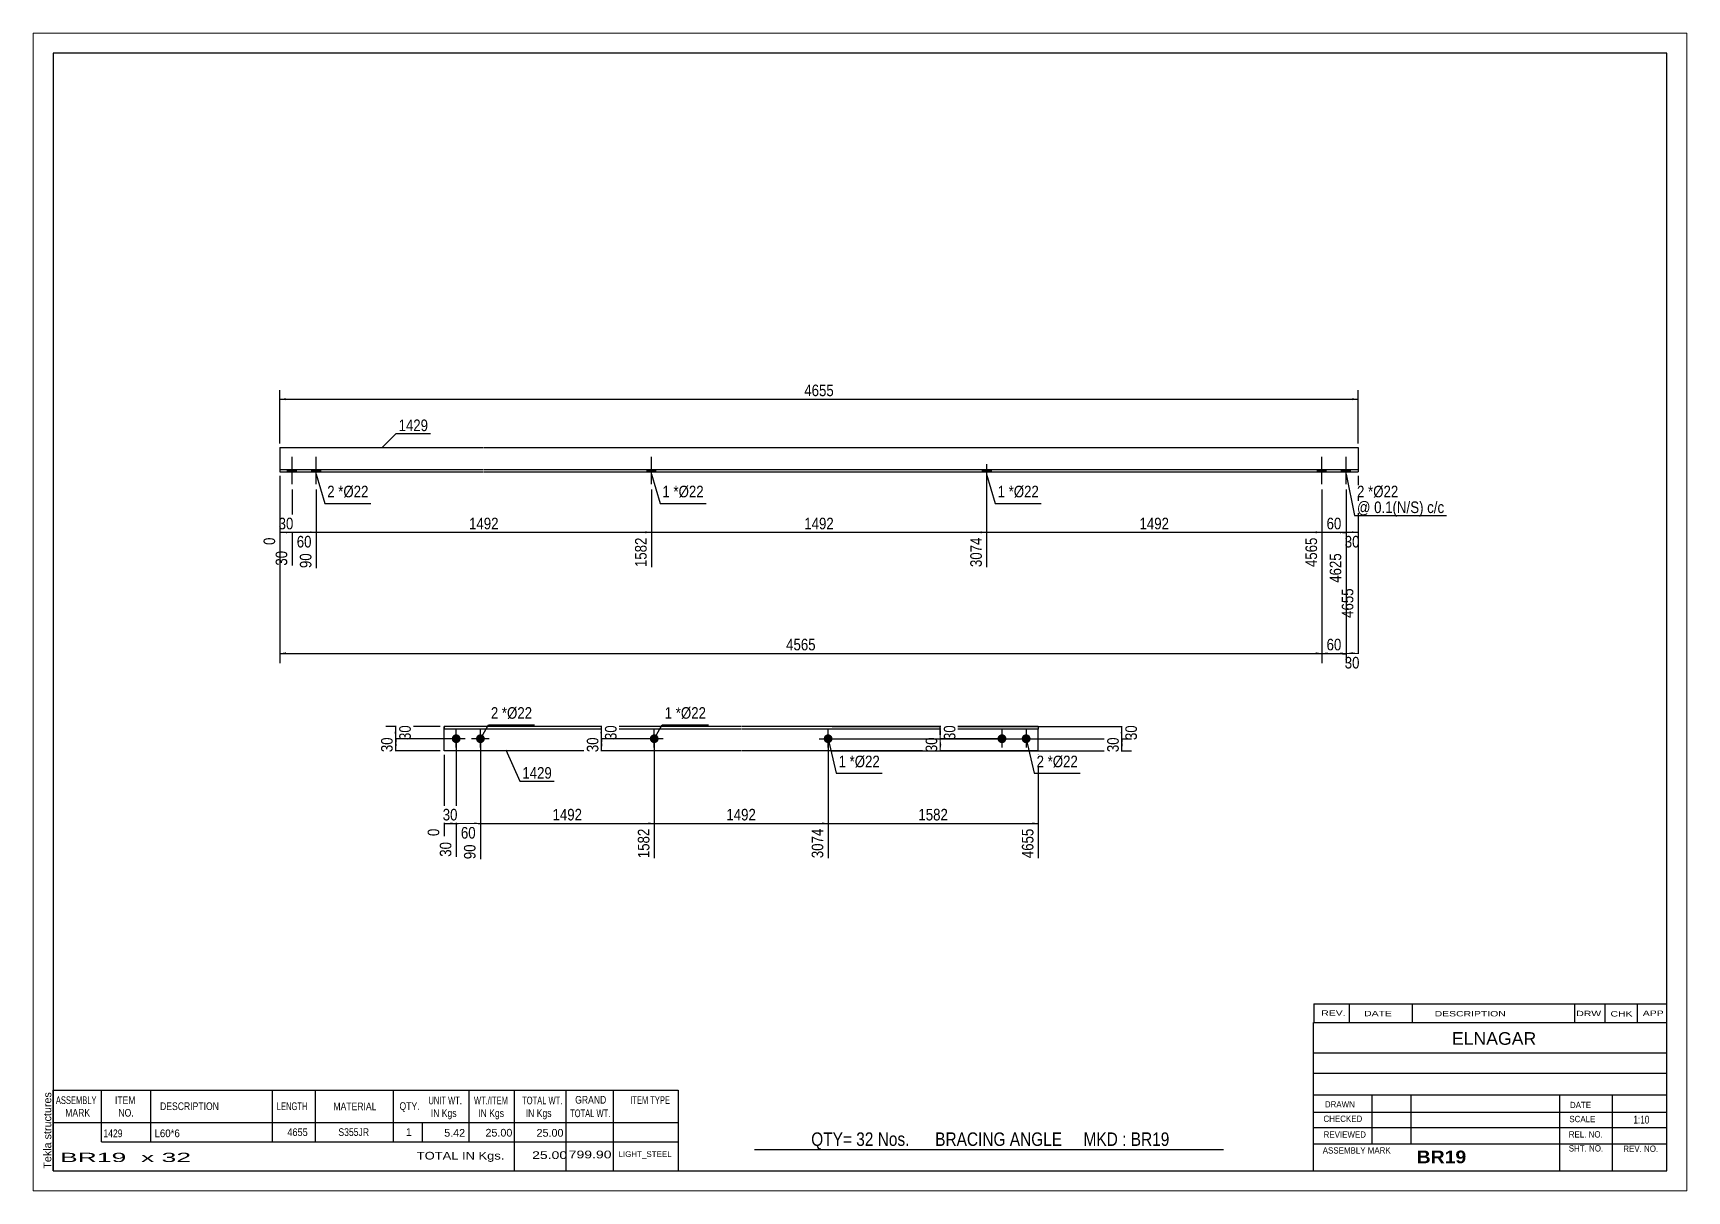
# Paper-space layout 'Layout1' of a CAD drawing. Header units: millimetres. Extents: x 0 to 410, y 0 to 287.
# The model-space entities are those that its viewports show. They can reach past a viewport. Long polylines and large blocks are cut down to what shows.
import ezdxf

# ---------------------------------------------------------------- set-up
doc = ezdxf.new("R2010")
doc.units = ezdxf.units.MM
doc.linetypes.add('DXK_LINE_DOT1', pattern=[1.8814, 0.9407, -0.9407])
doc.layers.add('Viewport layer', color=7, linetype='Continuous', plot=False)
doc.styles.add('Arial', font='ARIAL.TTF', dxfattribs={"height": 0.2})
doc.styles.add('Arial Bold', font='ARIALBD.TTF', dxfattribs={"height": 0.2})
doc.styles.add('Arial Narrow', font='ARIALN.TTF', dxfattribs={"height": 0.2})

# ---------------------------------------------------------------- blocks, each defined once
blk = doc.blocks.new('Unknown-627386219-1555')
at = {"color": 5, "linetype": 'Continuous'}
for p, q in [((405, 282), (5, 282)), ((5, 282), (5, 5)), ((405, 5), (405, 282)), ((5, 5), (405, 5))]:
    blk.add_line(p, q, dxfattribs=at)
at = {"color": 174, "linetype": 'Continuous', "style": 'Arial'}
blk.add_text('Tekla structures', height=1.9102, rotation=90, dxfattribs=at).set_placement((4.5, 5.5))
blk = doc.blocks.new('Bolt-627386219-1279 - 1228')
at = {"linetype": 'Continuous'}
for points in [[(320.6, 178.85), (318.4, 178.85), (318.4, 178.25), (320.6, 178.25)], [(326.6, 178.85), (324.4, 178.85), (324.4, 178.25), (326.6, 178.25)]]:
    blk.add_hatch(color=3, dxfattribs=at).paths.add_polyline_path(points)
at = {"color": 3, "linetype": 'Continuous'}
for p, q in [((319.5, 175.15), (319.5, 181.95)), ((325.5, 175.15), (325.5, 181.95)), ((318.4, 178.25), (318.4, 178.85)), ((320.6, 178.25), (320.6, 178.85)), ((324.4, 178.25), (324.4, 178.85)), ((326.6, 178.25), (326.6, 178.85))]:
    blk.add_line(p, q, dxfattribs=at)
blk = doc.blocks.new('Part-627386219-1275 - 1228')
at = {"color": 2, "linetype": 'Continuous'}
for p, q in [((61.2, 184.25), (111.7, 184.25)), ((61.2, 184.25), (61.2, 178.85)), ((111.8, 184.25), (194.8, 184.25)), ((194.9, 184.25), (277.9, 184.25)), ((278, 184.25), (328.5, 184.25)), ((328.5, 184.25), (328.5, 178.85)), ((61.2, 178.85), (61.2, 178.25)), ((61.2, 178.85), (111.7, 178.85)), ((61.2, 178.25), (111.7, 178.25)), ((111.8, 178.85), (194.8, 178.85)), ((111.8, 178.25), (194.8, 178.25)), ((194.9, 178.85), (277.9, 178.85)), ((194.9, 178.25), (277.9, 178.25)), ((278, 178.85), (328.5, 178.85)), ((278, 178.25), (328.5, 178.25)), ((328.5, 178.85), (328.5, 178.25))]:
    blk.add_line(p, q, dxfattribs=at)
blk = doc.blocks.new('Bolt-627386219-1276 - 1228')
at = {"linetype": 'Continuous'}
for points in [[(63.1, 178.25), (65.3, 178.25), (65.3, 178.85), (63.1, 178.85)], [(69.1, 178.25), (71.3, 178.25), (71.3, 178.85), (69.1, 178.85)]]:
    blk.add_hatch(color=3, dxfattribs=at).paths.add_polyline_path(points)
at = {"color": 3, "linetype": 'Continuous'}
for p, q in [((64.2, 175.15), (64.2, 181.95)), ((70.2, 175.15), (70.2, 181.95)), ((63.1, 178.25), (63.1, 178.85)), ((65.3, 178.25), (65.3, 178.85)), ((69.1, 178.25), (69.1, 178.85)), ((71.3, 178.25), (71.3, 178.85))]:
    blk.add_line(p, q, dxfattribs=at)
blk = doc.blocks.new('Bolt-627386219-1277 - 1228')
at = {"linetype": 'Continuous'}
blk.add_hatch(color=3, dxfattribs=at).paths.add_polyline_path([(152.2, 178.25), (154.4, 178.25), (154.4, 178.85), (152.2, 178.85)])
at = {"color": 3, "linetype": 'Continuous'}
for p, q in [((153.3, 175.15), (153.3, 181.95)), ((152.2, 178.25), (152.2, 178.85)), ((154.4, 178.25), (154.4, 178.85))]:
    blk.add_line(p, q, dxfattribs=at)
blk = doc.blocks.new('Bolt-627386219-1278 - 1228')
at = {"linetype": 'Continuous'}
blk.add_hatch(color=3, dxfattribs=at).paths.add_polyline_path([(237.5, 178.85), (235.3, 178.85), (235.3, 178.25), (237.5, 178.25)])
at = {"color": 3, "linetype": 'Continuous'}
for p, q in [((235.3, 178.85), (235.3, 178.25)), ((236.4, 180.15), (236.4, 173.35)), ((237.5, 178.85), (237.5, 178.25))]:
    blk.add_line(p, q, dxfattribs=at)
blk = doc.blocks.new('Part-627386219-1579 - 1578')
at = {"color": 2, "linetype": 'Continuous'}
for p, q in [((101.89, 115.09), (101.89, 114.49)), ((132.39, 115.09), (101.89, 115.09)), ((175.49, 115.09), (132.49, 115.09)), ((218.59, 115.09), (175.59, 115.09)), ((249.19, 115.09), (218.69, 115.09)), ((249.19, 115.09), (249.19, 114.49)), ((132.39, 114.49), (101.89, 114.49)), ((101.89, 109.09), (101.89, 114.49)), ((175.49, 114.49), (132.49, 114.49)), ((218.59, 114.49), (175.59, 114.49)), ((249.19, 114.49), (218.69, 114.49)), ((249.19, 109.09), (249.19, 114.49)), ((132.39, 109.09), (101.89, 109.09)), ((175.49, 109.09), (132.49, 109.09)), ((218.59, 109.09), (175.59, 109.09)), ((249.19, 109.09), (218.69, 109.09))]:
    blk.add_line(p, q, dxfattribs=at)
at = {"color": 7, "linetype": 'DXK_LINE_DOT1'}
blk.add_line((101.89, 114.49), (101.89, 115.09), dxfattribs=at)
blk = doc.blocks.new('Bolt-627386219-1580 - 1578')
at = {"linetype": 'Continuous'}
for points in [[(104.89, 110.99, -1), (104.89, 113.19, -1)], [(110.89, 110.99, -1), (110.89, 113.19, -1)]]:
    blk.add_hatch(color=3, dxfattribs=at).paths.add_polyline_path(points)
at = {"color": 3, "linetype": 'Continuous'}
for p, q in [((107.09, 112.09), (102.69, 112.09)), ((104.89, 109.89), (104.89, 114.29)), ((113.09, 112.09), (108.69, 112.09)), ((110.89, 109.89), (110.89, 114.29))]:
    blk.add_line(p, q, dxfattribs=at)
blk = doc.blocks.new('Bolt-627386219-1581 - 1578')
at = {"linetype": 'Continuous'}
blk.add_hatch(color=3, dxfattribs=at).paths.add_polyline_path([(153.99, 110.99, -1), (153.99, 113.19, -1)])
at = {"color": 3, "linetype": 'Continuous'}
for p, q in [((156.19, 112.09), (151.79, 112.09)), ((153.99, 109.89), (153.99, 114.29))]:
    blk.add_line(p, q, dxfattribs=at)
blk = doc.blocks.new('Bolt-627386219-1582 - 1578')
at = {"linetype": 'Continuous'}
blk.add_hatch(color=3, dxfattribs=at).paths.add_polyline_path([(197.09, 113.19, -1), (197.09, 110.99, -1)])
at = {"color": 3, "linetype": 'Continuous'}
for p, q in [((194.89, 112.09), (199.29, 112.09)), ((197.09, 109.89), (197.09, 114.29))]:
    blk.add_line(p, q, dxfattribs=at)
blk = doc.blocks.new('Bolt-627386219-1583 - 1578')
at = {"linetype": 'Continuous'}
for points in [[(240.19, 113.19), (240.42, 113.16), (240.64, 113.09), (240.84, 112.98), (241.01, 112.82), (241.14, 112.64), (241.24, 112.43), (241.28, 112.2), (241.28, 111.97), (241.24, 111.75), (241.14, 111.54), (241.01, 111.35), (240.84, 111.2), (240.64, 111.08), (240.42, 111.01), (240.19, 110.99), (239.96, 111.01), (239.74, 111.08), (239.54, 111.2), (239.37, 111.35), (239.24, 111.54), (239.14, 111.75), (239.1, 111.97), (239.1, 112.2), (239.14, 112.43), (239.24, 112.64), (239.37, 112.82), (239.54, 112.98), (239.74, 113.09), (239.96, 113.16)], [(246.19, 113.19), (246.42, 113.16), (246.64, 113.09), (246.84, 112.98), (247.01, 112.82), (247.14, 112.64), (247.24, 112.43), (247.28, 112.2), (247.28, 111.97), (247.24, 111.75), (247.14, 111.54), (247.01, 111.35), (246.84, 111.2), (246.64, 111.08), (246.42, 111.01), (246.19, 110.99), (245.96, 111.01), (245.74, 111.08), (245.54, 111.2), (245.37, 111.35), (245.24, 111.54), (245.14, 111.75), (245.1, 111.97), (245.1, 112.2), (245.14, 112.43), (245.24, 112.64), (245.37, 112.82), (245.54, 112.98), (245.74, 113.09), (245.96, 113.16)]]:
    blk.add_hatch(color=3, dxfattribs=at).paths.add_polyline_path(points)
at = {"color": 3, "linetype": 'Continuous'}
for p, q in [((237.99, 112.08), (242.39, 112.08)), ((240.19, 114.28), (240.19, 109.88)), ((243.99, 112.08), (248.39, 112.08)), ((246.19, 114.28), (246.19, 109.88))]:
    blk.add_line(p, q, dxfattribs=at)
blk = doc.blocks.new('StraightDimension-627386219-1287 - 1228')
at = {"linetype": 'Continuous'}
blk.add_hatch(color=7, dxfattribs=at).paths.add_polyline_path([(327, 163.5), (328.5, 163.25), (327, 163)])
at = {"color": 7, "linetype": 'Continuous'}
for p, q in [((328.5, 177.25), (328.5, 142.04)), ((325.5, 173.9), (325.5, 150.74)), ((325.5, 163.25), (328.5, 163.25))]:
    blk.add_line(p, q, dxfattribs=at)
at = {"color": 0}
blk.add_wipeout([(329.43, 158.9), (329.43, 163.1), (324.57, 163.1), (324.57, 158.9)], dxfattribs=at)
at = {"color": 0, "linetype": 'Continuous'}
blk.add_wipeout([(327.9, 149.95), (323.7, 149.95), (323.7, 141.44), (327.9, 141.44)], dxfattribs=at)
at = {"color": 3, "style": 'Arial Narrow'}
blk.add_text('30', height=2.863, dxfattribs=at).set_placement((325.17, 159.5))
at = {"color": 3, "linetype": 'Continuous', "style": 'Arial Narrow'}
blk.add_text('4655', height=2.863, rotation=90.0002, dxfattribs=at).set_placement((327.3, 142.04))
blk = doc.blocks.new('StraightDimension-627386219-1288 - 1228')
at = {"linetype": 'Continuous'}
blk.add_hatch(color=7, dxfattribs=at).paths.add_polyline_path([(324, 163.5), (325.5, 163.25), (324, 163)])
at = {"color": 7, "linetype": 'Continuous'}
for p, q in [((319.5, 173.9), (319.5, 154.64)), ((325.5, 173.9), (325.5, 150.74)), ((319.5, 163.25), (325.5, 163.25))]:
    blk.add_line(p, q, dxfattribs=at)
at = {"color": 0}
blk.add_wipeout([(324.93, 163.4), (324.93, 167.6), (320.07, 167.6), (320.07, 163.4)], dxfattribs=at)
at = {"color": 0, "linetype": 'Continuous'}
blk.add_wipeout([(324.9, 158.65), (320.7, 158.65), (320.7, 150.14), (324.9, 150.14)], dxfattribs=at)
at = {"color": 3, "style": 'Arial Narrow'}
blk.add_text('60', height=2.863, dxfattribs=at).set_placement((320.67, 164))
at = {"color": 3, "linetype": 'Continuous', "style": 'Arial Narrow'}
blk.add_text('4625', height=2.863, rotation=90.0002, dxfattribs=at).set_placement((324.3, 150.74))
blk = doc.blocks.new('StraightDimension-627386219-1289 - 1228')
at = {"linetype": 'Continuous'}
blk.add_hatch(color=7, dxfattribs=at).paths.add_polyline_path([(318, 163.5), (319.5, 163.25), (318, 163)])
at = {"color": 7, "linetype": 'Continuous'}
for p, q in [((236.4, 173.9), (236.4, 154.64)), ((319.5, 173.9), (319.5, 154.64)), ((236.4, 163.25), (319.5, 163.25))]:
    blk.add_line(p, q, dxfattribs=at)
at = {"color": 0}
blk.add_wipeout([(282.21, 163.4), (282.21, 167.6), (273.69, 167.6), (273.69, 163.4)], dxfattribs=at)
at = {"color": 0, "linetype": 'Continuous'}
blk.add_wipeout([(318.9, 162.55), (314.7, 162.55), (314.7, 154.04), (318.9, 154.04)], dxfattribs=at)
at = {"color": 3, "style": 'Arial Narrow'}
blk.add_text('1492', height=2.863, dxfattribs=at).set_placement((274.29, 164))
at = {"color": 3, "linetype": 'Continuous', "style": 'Arial Narrow'}
blk.add_text('4565', height=2.863, rotation=90.0002, dxfattribs=at).set_placement((318.3, 154.64))
blk = doc.blocks.new('StraightDimension-627386219-1290 - 1228')
at = {"linetype": 'Continuous'}
blk.add_hatch(color=7, dxfattribs=at).paths.add_polyline_path([(234.9, 163.5), (236.4, 163.25), (234.9, 163)])
at = {"color": 7, "linetype": 'Continuous'}
for p, q in [((153.3, 173.9), (153.3, 154.64)), ((236.4, 173.9), (236.4, 154.64)), ((153.3, 163.25), (236.4, 163.25))]:
    blk.add_line(p, q, dxfattribs=at)
at = {"color": 0}
blk.add_wipeout([(199.11, 163.4), (199.11, 167.6), (190.59, 167.6), (190.59, 163.4)], dxfattribs=at)
at = {"color": 0, "linetype": 'Continuous'}
blk.add_wipeout([(235.8, 162.55), (231.6, 162.55), (231.6, 154.04), (235.8, 154.04)], dxfattribs=at)
at = {"color": 3, "style": 'Arial Narrow'}
blk.add_text('1492', height=2.863, dxfattribs=at).set_placement((191.19, 164))
at = {"color": 3, "linetype": 'Continuous', "style": 'Arial Narrow'}
blk.add_text('3074', height=2.863, rotation=90.0002, dxfattribs=at).set_placement((235.2, 154.64))
blk = doc.blocks.new('StraightDimension-627386219-1291 - 1228')
at = {"linetype": 'Continuous'}
blk.add_hatch(color=7, dxfattribs=at).paths.add_polyline_path([(151.8, 163.5), (153.3, 163.25), (151.8, 163)])
at = {"color": 7, "linetype": 'Continuous'}
for p, q in [((70.2, 173.9), (70.2, 154.39)), ((153.3, 173.9), (153.3, 154.64)), ((70.2, 163.25), (153.3, 163.25))]:
    blk.add_line(p, q, dxfattribs=at)
at = {"color": 0}
blk.add_wipeout([(116.01, 163.4), (116.01, 167.6), (107.49, 167.6), (107.49, 163.4)], dxfattribs=at)
at = {"color": 0, "linetype": 'Continuous'}
blk.add_wipeout([(152.7, 162.55), (148.5, 162.55), (148.5, 154.04), (152.7, 154.04)], dxfattribs=at)
at = {"color": 3, "style": 'Arial Narrow'}
blk.add_text('1492', height=2.863, dxfattribs=at).set_placement((108.09, 164))
at = {"color": 3, "linetype": 'Continuous', "style": 'Arial Narrow'}
blk.add_text('1582', height=2.863, rotation=90.0002, dxfattribs=at).set_placement((152.1, 154.64))
blk = doc.blocks.new('StraightDimension-627386219-1292 - 1228')
at = {"linetype": 'Continuous'}
blk.add_hatch(color=7, dxfattribs=at).paths.add_polyline_path([(68.7, 163.5), (70.2, 163.25), (68.7, 163)])
at = {"color": 7, "linetype": 'Continuous'}
for p, q in [((64.2, 173.9), (64.2, 154.99)), ((70.2, 173.9), (70.2, 154.39)), ((64.2, 163.25), (70.2, 163.25))]:
    blk.add_line(p, q, dxfattribs=at)
at = {"color": 0}
blk.add_wipeout([(69.63, 158.9), (69.63, 163.1), (64.77, 163.1), (64.77, 158.9)], dxfattribs=at)
at = {"color": 0, "linetype": 'Continuous'}
blk.add_wipeout([(69.6, 158.65), (65.4, 158.65), (65.4, 153.79), (69.6, 153.79)], dxfattribs=at)
at = {"color": 3, "style": 'Arial Narrow'}
blk.add_text('60', height=2.863, dxfattribs=at).set_placement((65.37, 159.5))
at = {"color": 3, "linetype": 'Continuous', "style": 'Arial Narrow'}
blk.add_text('90', height=2.863, rotation=90.0002, dxfattribs=at).set_placement((69, 154.39))
blk = doc.blocks.new('StraightDimension-627386219-1293 - 1228')
at = {"linetype": 'Continuous'}
blk.add_hatch(color=7, dxfattribs=at).paths.add_polyline_path([(62.7, 163.5), (64.2, 163.25), (62.7, 163)])
at = {"color": 7, "linetype": 'Continuous'}
for p, q in [((61.2, 177.25), (61.2, 160.12)), ((64.2, 173.9), (64.2, 154.99)), ((61.2, 163.25), (64.2, 163.25))]:
    blk.add_line(p, q, dxfattribs=at)
at = {"color": 0}
blk.add_wipeout([(65.13, 163.4), (65.13, 167.6), (60.27, 167.6), (60.27, 163.4)], dxfattribs=at)
at = {"color": 0, "linetype": 'Continuous'}
blk.add_wipeout([(63.6, 159.25), (59.4, 159.25), (59.4, 154.39), (63.6, 154.39)], dxfattribs=at)
blk.add_wipeout([(60.6, 162.55), (56.4, 162.55), (56.4, 159.52), (60.6, 159.52)], dxfattribs=at)
at = {"color": 3, "style": 'Arial Narrow'}
blk.add_text('30', height=2.863, dxfattribs=at).set_placement((60.87, 164))
at = {"color": 3, "linetype": 'Continuous', "style": 'Arial Narrow'}
for s, height, p in [('0', 2.86, (60, 160.12)), ('30', 2.863, (63, 154.99))]:
    blk.add_text(s, height=height, rotation=90.0002, dxfattribs=at).set_placement(p)
blk = doc.blocks.new('StraightDimension-627386219-1316 - 1228')
at = {"linetype": 'Continuous'}
for points in [[(327, 133), (325.5, 133.25), (327, 133.5)], [(327, 133.5), (328.5, 133.25), (327, 133)]]:
    blk.add_hatch(color=7, dxfattribs=at).paths.add_polyline_path(points)
at = {"color": 7, "linetype": 'Continuous'}
for p, q in [((328.5, 177.25), (328.5, 131)), ((325.5, 173.9), (325.5, 131)), ((325.5, 133.25), (328.5, 133.25))]:
    blk.add_line(p, q, dxfattribs=at)
at = {"color": 0}
blk.add_wipeout([(329.43, 128.9), (329.43, 133.1), (324.57, 133.1), (324.57, 128.9)], dxfattribs=at)
at = {"color": 3, "style": 'Arial Narrow'}
blk.add_text('30', height=2.863, dxfattribs=at).set_placement((325.17, 129.5))
blk = doc.blocks.new('StraightDimension-627386219-1317 - 1228')
at = {"linetype": 'Continuous'}
for points in [[(321, 133), (319.5, 133.25), (321, 133.5)], [(324, 133.5), (325.5, 133.25), (324, 133)]]:
    blk.add_hatch(color=7, dxfattribs=at).paths.add_polyline_path(points)
at = {"color": 7, "linetype": 'Continuous'}
for p, q in [((319.5, 173.9), (319.5, 130.85)), ((325.5, 173.9), (325.5, 130.85)), ((319.5, 133.25), (325.5, 133.25))]:
    blk.add_line(p, q, dxfattribs=at)
at = {"color": 0}
blk.add_wipeout([(324.93, 133.4), (324.93, 137.6), (320.07, 137.6), (320.07, 133.4)], dxfattribs=at)
at = {"color": 3, "style": 'Arial Narrow'}
blk.add_text('60', height=2.863, dxfattribs=at).set_placement((320.67, 134))
blk = doc.blocks.new('StraightDimension-627386219-1318 - 1228')
at = {"linetype": 'Continuous'}
for points in [[(62.7, 133), (61.2, 133.25), (62.7, 133.5)], [(318, 133.5), (319.5, 133.25), (318, 133)]]:
    blk.add_hatch(color=7, dxfattribs=at).paths.add_polyline_path(points)
at = {"color": 7, "linetype": 'Continuous'}
for p, q in [((61.2, 177.25), (61.2, 130.85)), ((319.5, 173.9), (319.5, 130.85)), ((61.2, 133.25), (319.5, 133.25))]:
    blk.add_line(p, q, dxfattribs=at)
at = {"color": 0}
blk.add_wipeout([(194.61, 133.4), (194.61, 137.6), (186.09, 137.6), (186.09, 133.4)], dxfattribs=at)
at = {"color": 3, "style": 'Arial Narrow'}
blk.add_text('4565', height=2.863, dxfattribs=at).set_placement((186.69, 134))
blk = doc.blocks.new('StraightDimension-627386219-1330 - 1228')
at = {"linetype": 'Continuous'}
for points in [[(62.7, 196), (61.2, 196.25), (62.7, 196.5)], [(327, 196.5), (328.5, 196.25), (327, 196)]]:
    blk.add_hatch(color=7, dxfattribs=at).paths.add_polyline_path(points)
at = {"color": 7, "linetype": 'Continuous'}
for p, q in [((61.2, 185.25), (61.2, 198.5)), ((328.5, 185.25), (328.5, 198.5)), ((61.2, 196.25), (328.5, 196.25))]:
    blk.add_line(p, q, dxfattribs=at)
at = {"color": 0}
blk.add_wipeout([(199.11, 196.4), (199.11, 200.6), (190.59, 200.6), (190.59, 196.4)], dxfattribs=at)
at = {"color": 3, "style": 'Arial Narrow'}
blk.add_text('4655', height=2.863, dxfattribs=at).set_placement((191.19, 197))
blk = doc.blocks.new('StraightDimension-627386219-1643 - 1578')
at = {"linetype": 'Continuous'}
for points in [[(140.64, 113.59), (140.89, 115.09), (141.14, 113.59)], [(141.14, 113.59), (140.89, 112.09), (140.64, 113.59)]]:
    blk.add_hatch(color=7, dxfattribs=at).paths.add_polyline_path(points)
at = {"color": 7, "linetype": 'Continuous'}
for p, q in [((152.99, 115.09), (138.49, 115.09)), ((140.89, 112.09), (140.89, 115.09)), ((152.99, 112.09), (138.49, 112.09))]:
    blk.add_line(p, q, dxfattribs=at)
at = {"color": 0}
blk.add_wipeout([(145.24, 116.02), (141.04, 116.02), (141.04, 111.16), (145.24, 111.16)], dxfattribs=at)
at = {"color": 3, "style": 'Arial Narrow'}
blk.add_text('30', height=2.863, rotation=90.0002, dxfattribs=at).set_placement((144.64, 111.76))
blk = doc.blocks.new('StraightDimension-627386219-1644 - 1578')
at = {"linetype": 'Continuous'}
for points in [[(140.64, 110.59), (140.89, 112.09), (141.14, 110.59)], [(141.14, 110.59), (140.89, 109.09), (140.64, 110.59)]]:
    blk.add_hatch(color=7, dxfattribs=at).paths.add_polyline_path(points)
at = {"color": 7, "linetype": 'Continuous'}
for p, q in [((152.99, 112.09), (138.64, 112.09)), ((140.89, 109.09), (140.89, 112.09)), ((152.99, 109.09), (138.64, 109.09))]:
    blk.add_line(p, q, dxfattribs=at)
at = {"color": 0}
blk.add_wipeout([(140.74, 113.02), (136.54, 113.02), (136.54, 108.16), (140.74, 108.16)], dxfattribs=at)
at = {"color": 3, "style": 'Arial Narrow'}
blk.add_text('30', height=2.863, rotation=90.0002, dxfattribs=at).set_placement((140.14, 108.76))
blk = doc.blocks.new('StraightDimension-627386219-1659 - 1578')
at = {"linetype": 'Continuous'}
for points in [[(269.64, 113.59), (269.89, 115.09), (270.14, 113.59)], [(270.14, 113.59), (269.89, 112.09), (269.64, 113.59)]]:
    blk.add_hatch(color=7, dxfattribs=at).paths.add_polyline_path(points)
at = {"color": 7, "linetype": 'Continuous'}
for p, q in [((198.09, 115.09), (272.14, 115.09)), ((269.89, 112.09), (269.89, 115.09)), ((198.09, 112.09), (272.14, 112.09))]:
    blk.add_line(p, q, dxfattribs=at)
at = {"color": 0}
blk.add_wipeout([(274.24, 116.02), (270.04, 116.02), (270.04, 111.16), (274.24, 111.16)], dxfattribs=at)
at = {"color": 3, "style": 'Arial Narrow'}
blk.add_text('30', height=2.863, rotation=90.0002, dxfattribs=at).set_placement((273.64, 111.76))
blk = doc.blocks.new('StraightDimension-627386219-1613 - 1578')
at = {"linetype": 'Continuous'}
blk.add_hatch(color=7, dxfattribs=at).paths.add_polyline_path([(247.69, 91.34), (249.19, 91.09), (247.69, 90.84)])
at = {"color": 7, "linetype": 'Continuous'}
for p, q in [((197.09, 111.09), (197.09, 82.48)), ((249.19, 108.09), (249.19, 82.48)), ((197.09, 91.09), (249.19, 91.09))]:
    blk.add_line(p, q, dxfattribs=at)
at = {"color": 0}
blk.add_wipeout([(227.4, 91.24), (227.4, 95.44), (218.88, 95.44), (218.88, 91.24)], dxfattribs=at)
at = {"color": 0, "linetype": 'Continuous'}
blk.add_wipeout([(248.59, 90.39), (244.39, 90.39), (244.39, 81.88), (248.59, 81.88)], dxfattribs=at)
at = {"color": 3, "style": 'Arial Narrow'}
blk.add_text('1582', height=2.863, dxfattribs=at).set_placement((219.48, 91.84))
at = {"color": 3, "linetype": 'Continuous', "style": 'Arial Narrow'}
blk.add_text('4655', height=2.863, rotation=90.0002, dxfattribs=at).set_placement((247.99, 82.48))
blk = doc.blocks.new('StraightDimension-627386219-1614 - 1578')
at = {"linetype": 'Continuous'}
blk.add_hatch(color=7, dxfattribs=at).paths.add_polyline_path([(195.59, 91.34), (197.09, 91.09), (195.59, 90.84)])
at = {"color": 7, "linetype": 'Continuous'}
for p, q in [((153.99, 111.09), (153.99, 82.48)), ((197.09, 111.09), (197.09, 82.48)), ((153.99, 91.09), (197.09, 91.09))]:
    blk.add_line(p, q, dxfattribs=at)
at = {"color": 0}
blk.add_wipeout([(179.8, 91.24), (179.8, 95.44), (171.28, 95.44), (171.28, 91.24)], dxfattribs=at)
at = {"color": 0, "linetype": 'Continuous'}
blk.add_wipeout([(196.49, 90.39), (192.29, 90.39), (192.29, 81.88), (196.49, 81.88)], dxfattribs=at)
at = {"color": 3, "style": 'Arial Narrow'}
blk.add_text('1492', height=2.863, dxfattribs=at).set_placement((171.88, 91.84))
at = {"color": 3, "linetype": 'Continuous', "style": 'Arial Narrow'}
blk.add_text('3074', height=2.863, rotation=90.0002, dxfattribs=at).set_placement((195.89, 82.48))
blk = doc.blocks.new('StraightDimension-627386219-1615 - 1578')
at = {"linetype": 'Continuous'}
blk.add_hatch(color=7, dxfattribs=at).paths.add_polyline_path([(152.49, 91.34), (153.99, 91.09), (152.49, 90.84)])
at = {"color": 7, "linetype": 'Continuous'}
for p, q in [((110.89, 111.09), (110.89, 82.23)), ((153.99, 111.09), (153.99, 82.48)), ((110.89, 91.09), (153.99, 91.09))]:
    blk.add_line(p, q, dxfattribs=at)
at = {"color": 0}
blk.add_wipeout([(136.7, 91.24), (136.7, 95.44), (128.18, 95.44), (128.18, 91.24)], dxfattribs=at)
at = {"color": 0, "linetype": 'Continuous'}
blk.add_wipeout([(153.39, 90.39), (149.19, 90.39), (149.19, 81.88), (153.39, 81.88)], dxfattribs=at)
at = {"color": 3, "style": 'Arial Narrow'}
blk.add_text('1492', height=2.863, dxfattribs=at).set_placement((128.78, 91.84))
at = {"color": 3, "linetype": 'Continuous', "style": 'Arial Narrow'}
blk.add_text('1582', height=2.863, rotation=90.0002, dxfattribs=at).set_placement((152.79, 82.48))
blk = doc.blocks.new('StraightDimension-627386219-1616 - 1578')
at = {"linetype": 'Continuous'}
blk.add_hatch(color=7, dxfattribs=at).paths.add_polyline_path([(109.39, 91.34), (110.89, 91.09), (109.39, 90.84)])
at = {"color": 7, "linetype": 'Continuous'}
for p, q in [((104.89, 111.09), (104.89, 82.83)), ((110.89, 111.09), (110.89, 82.23)), ((104.89, 91.09), (110.89, 91.09))]:
    blk.add_line(p, q, dxfattribs=at)
at = {"color": 0}
blk.add_wipeout([(110.32, 86.74), (110.32, 90.94), (105.46, 90.94), (105.46, 86.74)], dxfattribs=at)
at = {"color": 0, "linetype": 'Continuous'}
blk.add_wipeout([(110.29, 86.49), (106.09, 86.49), (106.09, 81.63), (110.29, 81.63)], dxfattribs=at)
at = {"color": 3, "style": 'Arial Narrow'}
blk.add_text('60', height=2.863, dxfattribs=at).set_placement((106.06, 87.34))
at = {"color": 3, "linetype": 'Continuous', "style": 'Arial Narrow'}
blk.add_text('90', height=2.863, rotation=90.0002, dxfattribs=at).set_placement((109.69, 82.23))
blk = doc.blocks.new('StraightDimension-627386219-1617 - 1578')
at = {"linetype": 'Continuous'}
blk.add_hatch(color=7, dxfattribs=at).paths.add_polyline_path([(103.39, 91.34), (104.89, 91.09), (103.39, 90.84)])
at = {"color": 7, "linetype": 'Continuous'}
for p, q in [((104.89, 111.09), (104.89, 82.83)), ((101.89, 108.09), (101.89, 87.96)), ((101.89, 91.09), (104.89, 91.09))]:
    blk.add_line(p, q, dxfattribs=at)
at = {"color": 0}
blk.add_wipeout([(105.82, 91.24), (105.82, 95.44), (100.96, 95.44), (100.96, 91.24)], dxfattribs=at)
at = {"color": 0, "linetype": 'Continuous'}
blk.add_wipeout([(104.29, 87.09), (100.09, 87.09), (100.09, 82.23), (104.29, 82.23)], dxfattribs=at)
blk.add_wipeout([(101.29, 90.39), (97.09, 90.39), (97.09, 87.36), (101.29, 87.36)], dxfattribs=at)
at = {"color": 3, "style": 'Arial Narrow'}
blk.add_text('30', height=2.863, dxfattribs=at).set_placement((101.56, 91.84))
at = {"color": 3, "linetype": 'Continuous', "style": 'Arial Narrow'}
for s, height, p in [('0', 2.86, (100.69, 87.96)), ('30', 2.863, (103.69, 82.83))]:
    blk.add_text(s, height=height, rotation=90.0002, dxfattribs=at).set_placement(p)
blk = doc.blocks.new('StraightDimension-627386219-1633 - 1578')
at = {"linetype": 'Continuous'}
for points in [[(224.64, 113.59), (224.89, 115.09), (225.14, 113.59)], [(225.14, 113.59), (224.89, 112.09), (224.64, 113.59)]]:
    blk.add_hatch(color=7, dxfattribs=at).paths.add_polyline_path(points)
at = {"color": 7, "linetype": 'Continuous'}
for p, q in [((239.19, 115.09), (222.49, 115.09)), ((224.89, 112.09), (224.89, 115.09)), ((239.19, 112.09), (222.49, 112.09))]:
    blk.add_line(p, q, dxfattribs=at)
at = {"color": 0}
blk.add_wipeout([(229.24, 116.02), (225.04, 116.02), (225.04, 111.16), (229.24, 111.16)], dxfattribs=at)
at = {"color": 3, "style": 'Arial Narrow'}
blk.add_text('30', height=2.863, rotation=90.0002, dxfattribs=at).set_placement((228.64, 111.76))
blk = doc.blocks.new('StraightDimension-627386219-1634 - 1578')
at = {"linetype": 'Continuous'}
for points in [[(224.64, 110.59), (224.89, 112.09), (225.14, 110.59)], [(225.14, 110.59), (224.89, 109.09), (224.64, 110.59)]]:
    blk.add_hatch(color=7, dxfattribs=at).paths.add_polyline_path(points)
at = {"color": 7, "linetype": 'Continuous'}
for p, q in [((239.19, 112.09), (222.64, 112.09)), ((224.89, 109.09), (224.89, 112.09)), ((239.19, 109.09), (222.64, 109.09))]:
    blk.add_line(p, q, dxfattribs=at)
at = {"color": 0}
blk.add_wipeout([(224.74, 113.02), (220.54, 113.02), (220.54, 108.16), (224.74, 108.16)], dxfattribs=at)
at = {"color": 3, "style": 'Arial Narrow'}
blk.add_text('30', height=2.863, rotation=90.0002, dxfattribs=at).set_placement((224.14, 108.76))
blk = doc.blocks.new('StraightDimension-627386219-1651 - 1578')
at = {"linetype": 'Continuous'}
for points in [[(89.64, 113.59), (89.89, 115.09), (90.14, 113.59)], [(90.14, 113.59), (89.89, 112.09), (89.64, 113.59)]]:
    blk.add_hatch(color=7, dxfattribs=at).paths.add_polyline_path(points)
at = {"color": 7, "linetype": 'Continuous'}
for p, q in [((100.89, 115.09), (87.49, 115.09)), ((89.89, 112.09), (89.89, 115.09)), ((103.89, 112.09), (87.49, 112.09))]:
    blk.add_line(p, q, dxfattribs=at)
at = {"color": 0}
blk.add_wipeout([(94.24, 116.02), (90.04, 116.02), (90.04, 111.16), (94.24, 111.16)], dxfattribs=at)
at = {"color": 3, "style": 'Arial Narrow'}
blk.add_text('30', height=2.863, rotation=90.0002, dxfattribs=at).set_placement((93.64, 111.76))
blk = doc.blocks.new('StraightDimension-627386219-1652 - 1578')
at = {"linetype": 'Continuous'}
for points in [[(89.64, 110.59), (89.89, 112.09), (90.14, 110.59)], [(90.14, 110.59), (89.89, 109.09), (89.64, 110.59)]]:
    blk.add_hatch(color=7, dxfattribs=at).paths.add_polyline_path(points)
at = {"color": 7, "linetype": 'Continuous'}
for p, q in [((103.89, 112.09), (87.64, 112.09)), ((89.89, 109.09), (89.89, 112.09)), ((100.89, 109.09), (87.64, 109.09))]:
    blk.add_line(p, q, dxfattribs=at)
at = {"color": 0}
blk.add_wipeout([(89.74, 113.02), (85.54, 113.02), (85.54, 108.16), (89.74, 108.16)], dxfattribs=at)
at = {"color": 3, "style": 'Arial Narrow'}
blk.add_text('30', height=2.863, rotation=90.0002, dxfattribs=at).set_placement((89.14, 108.76))
blk = doc.blocks.new('StraightDimension-627386219-1660 - 1578')
at = {"linetype": 'Continuous'}
for points in [[(269.64, 110.59), (269.89, 112.09), (270.14, 110.59)], [(270.14, 110.59), (269.89, 109.09), (269.64, 110.59)]]:
    blk.add_hatch(color=7, dxfattribs=at).paths.add_polyline_path(points)
at = {"color": 7, "linetype": 'Continuous'}
for p, q in [((198.09, 112.09), (272.29, 112.09)), ((269.89, 109.09), (269.89, 112.09)), ((198.09, 109.09), (272.29, 109.09))]:
    blk.add_line(p, q, dxfattribs=at)
at = {"color": 0}
blk.add_wipeout([(269.74, 113.02), (265.54, 113.02), (265.54, 108.16), (269.74, 108.16)], dxfattribs=at)
at = {"color": 3, "style": 'Arial Narrow'}
blk.add_text('30', height=2.863, rotation=90.0002, dxfattribs=at).set_placement((269.14, 108.76))
blk = doc.blocks.new('CBS_REVISION-627386219-1836')
at = {"color": 7, "linetype": 'Continuous'}
for p, q in [((317.49, 46.38), (404.99, 46.38)), ((317.49, 46.38), (317.49, 41.75)), ((326.29, 46.38), (326.29, 41.75)), ((341.88, 46.38), (341.88, 41.81)), ((382.14, 46.38), (382.14, 41.75)), ((389.68, 46.38), (389.68, 41.75)), ((397.63, 46.38), (397.63, 41.75)), ((317.49, 41.75), (404.99, 41.75))]:
    blk.add_line(p, q, dxfattribs=at)
at = {"color": 7, "style": 'Arial Narrow', "width": 1.7}
for s, height, p in [('REV.', 1.326, (319.35, 43.43)), ('DATE', 1.326, (329.98, 43.31)), ('DESCRIPTION', 1.3257, (347.46, 43.26)), ('DRW', 1.326, (382.57, 43.32)), ('CHK', 1.326, (391.06, 43.23)), ('APP', 1.326, (399.06, 43.38))]:
    blk.add_text(s, height=height, dxfattribs=at).set_placement(p)
blk = doc.blocks.new('CBS_BOM-627386219-1833')
at = {"color": 7, "linetype": 'Continuous'}
for p, q in [((4.97, 16.97), (4.97, 24.97)), ((4.97, 24.97), (159.89, 24.97)), ((16.97, 16.97), (16.97, 24.97)), ((29.16, 16.97), (29.16, 24.97)), ((59.32, 16.97), (59.32, 24.97)), ((70, 16.97), (70, 24.97)), ((89.32, 16.97), (89.32, 24.97)), ((108.12, 16.97), (108.12, 24.97)), ((119.33, 16.97), (119.33, 24.97)), ((132.12, 16.97), (132.12, 24.97)), ((143.87, 16.97), (143.87, 24.97)), ((159.89, 24.96), (159.89, 16.98)), ((4.97, 16.97), (159.89, 16.97)), ((4.97, 12.17), (4.97, 16.97)), ((16.97, 12.17), (16.97, 16.97)), ((29.16, 12.17), (29.16, 16.97)), ((59.32, 12.17), (59.32, 16.97)), ((70, 12.17), (70, 16.97)), ((89.32, 12.17), (89.32, 16.97)), ((96.58, 12.17), (96.58, 16.97)), ((108.12, 12.17), (108.12, 16.97)), ((119.33, 12.17), (119.33, 16.97)), ((132.12, 12.17), (132.12, 16.97)), ((143.89, 12.17), (143.89, 16.97)), ((159.89, 16.97), (159.89, 12.17)), ((4.97, 4.97), (4.97, 12.15)), ((16.97, 12.17), (159.89, 12.17)), ((119.33, 4.97), (119.33, 12.15)), ((132.12, 4.97), (132.12, 12.15)), ((143.93, 4.97), (143.93, 12.15)), ((159.89, 12.17), (159.89, 4.97)), ((4.97, 4.97), (159.89, 4.97))]:
    blk.add_line(p, q, dxfattribs=at)
at = {"color": 3, "linetype": 'Continuous', "style": 'Arial'}
for s, height, width, p in [('ASSEMBLY', 1.91, 0.7, (5.65, 21.54)), ('ITEM', 1.91, 0.8, (20.3, 21.54)), ('DESCRIPTION', 1.9102, 0.8, (31.48, 20.04)), ('LENGTH', 1.91, 0.7, (60.43, 20.04)), ('MATERIAL', 1.91, 0.8, (74.45, 19.99)), ('QTY.', 1.91, 0.8, (90.84, 20.07)), ('UNIT WT.', 1.91, 0.7, (98.01, 21.47)), ('WT./ITEM', 1.91, 0.7, (109.3, 21.47)), ('TOTAL WT.', 1.91, 0.7, (121.24, 21.47)), ('GRAND', 1.91, 0.8, (134.39, 21.63)), ('ITEM TYPE', 1.91, 0.7, (148.03, 21.55)), ('MARK', 1.91, 0.8, (7.97, 18.41)), ('NO.', 1.91, 0.8, (21.15, 18.41)), ('IN Kgs', 1.91, 0.8, (98.59, 18.33)), ('IN Kgs', 1.91, 0.8, (110.34, 18.33)), ('IN Kgs', 1.91, 0.8, (122.13, 18.33)), ('TOTAL WT.', 1.91, 0.7, (133.13, 18.29))]:
    blk.add_text(s, height=height, dxfattribs=dict(at, width=width)).set_placement(p)
at = {"color": 7, "linetype": 'Continuous', "style": 'Arial'}
for s, width, p in [('1429', 0.8, (17.43, 13.32)), ('L60*6', 0.9, (30.1, 13.32)), ('4655', 0.85, (63.04, 13.6)), ('S355JR', 0.8, (75.69, 13.63))]:
    blk.add_text(s, height=1.91, dxfattribs=dict(at, width=width)).set_placement(p)
for s, p in [('1', (92.41, 13.63)), ('5.42', (101.92, 13.44)), ('25.00', (112.14, 13.47)), ('25.00', (124.81, 13.44))]:
    blk.add_text(s, height=1.91, dxfattribs=at).set_placement(p)
at = {"color": 6, "linetype": 'Continuous', "style": 'Arial'}
for s, height, width, p in [('BR19  x 32', 2.292, 2.05, (6.69, 7.16)), ('TOTAL IN Kgs.', 1.9102, 1.2, (95.13, 7.77)), ('25.00', 1.91, 1.3, (123.72, 7.92)), ('799.90', 1.91, 1.3, (132.79, 8.08))]:
    blk.add_text(s, height=height, dxfattribs=dict(at, width=width)).set_placement(p)
blk.add_text('LIGHT_STEEL', height=1.4135, dxfattribs=at).set_placement((145.14, 8.42))
blk = doc.blocks.new('CBS_CALLOFF-627386219-1834')
at = {"color": 7, "linetype": 'Continuous'}
blk.add_line((178.88, 10.27), (295.11, 10.25), dxfattribs=at)
at = {"color": 3, "linetype": 'Continuous', "style": 'Arial Narrow'}
blk.add_text('QTY= 32 Nos.      BRACING ANGLE     MKD : BR19', height=3.3405, dxfattribs=at).set_placement((192.9, 11.16))
blk = doc.blocks.new('CBS_NAME_BLOG-627386219-1835')
at = {"color": 7, "linetype": 'Continuous'}
for p, q in [((317.41, 41.75), (404.93, 41.75)), ((317.41, 5.04), (317.41, 41.75)), ((317.41, 34.21), (404.93, 34.21)), ((317.48, 29.16), (405, 29.16)), ((317.41, 23.79), (404.93, 23.79)), ((331.93, 11.68), (331.93, 23.78)), ((341.62, 11.71), (341.62, 23.78)), ((378.53, 5.04), (378.53, 23.77)), ((391.58, 5.04), (391.58, 23.78)), ((317.42, 19.49), (405, 19.51)), ((317.41, 15.74), (404.93, 15.74)), ((317.41, 11.7), (404.93, 11.7)), ((317.41, 5), (405, 5))]:
    blk.add_line(p, q, dxfattribs=at)
at = {"color": 3, "linetype": 'Continuous', "style": 'Arial'}
blk.add_text('ELNAGAR', height=3.133, dxfattribs=at).set_placement((351.73, 36.22))
at = {"color": 3, "linetype": 'Continuous'}
for s, height, style, width, p in [('DRAWN', 1.566, 'Arial', 0.9, (320.24, 20.68)), ('DATE', 1.566, 'Arial', 0.9, (381, 20.52)), ('CHECKED', 1.566, 'Arial', 0.9, (319.89, 17.11)), ('SCALE', 1.566, 'Arial', 0.9, (380.85, 17.04)), ('1:10', 1.957, 'Arial Narrow', 0.9, (396.74, 16.68)), ('REVIEWED', 1.566, 'Arial', 0.9, (319.93, 13.19)), ('REL. NO.', 1.566, 'Arial', 0.9, (380.71, 13.24)), ('ASSEMBLY MARK', 1.5663, 'Arial', 0.9, (319.71, 9.26)), ('BR19', 3.131, 'Arial Bold', 1.1, (342.99, 6.86)), ('SHT. NO.', 1.566, 'Arial', 0.9, (380.71, 9.77)), ('REV. NO.', 1.566, 'Arial', 0.9, (394.23, 9.68))]:
    blk.add_text(s, height=height, dxfattribs=dict(at, style=style, width=width)).set_placement(p)
blk = doc.blocks.new('Mark-627386219-1344 - 1228')
at = {"color": 0}
blk.add_wipeout([(240.95, 171.93), (240.95, 174.93), (239.12, 174.93), (239.12, 171.93)], dxfattribs=at)
blk.add_wipeout([(240.95, 171.93), (240.95, 174.93), (239.12, 174.93), (239.12, 171.93)], dxfattribs=at)
at = {"color": 7, "linetype": 'Continuous'}
blk.add_line((236.4, 177.65), (238.52, 170.43), dxfattribs=at)
at = {"color": 0}
blk.add_wipeout([(243.13, 171.93), (243.13, 174.93), (241.85, 174.93), (241.85, 171.93)], dxfattribs=at)
blk.add_wipeout([(243.13, 171.93), (243.13, 174.93), (241.85, 174.93), (241.85, 171.93)], dxfattribs=at)
at = {"color": 3, "style": 'Arial Narrow'}
blk.add_text('1', height=2.86, dxfattribs=at).set_placement((239.12, 171.93))
at = {"color": 0}
blk.add_wipeout([(249.34, 171.93), (249.34, 174.93), (243.13, 174.93), (243.13, 171.93)], dxfattribs=at)
blk.add_wipeout([(249.34, 171.93), (249.34, 174.93), (243.13, 174.93), (243.13, 171.93)], dxfattribs=at)
at = {"color": 7, "linetype": 'Continuous'}
blk.add_line((238.52, 170.43), (249.94, 170.43), dxfattribs=at)
at = {"color": 3, "style": 'Arial Narrow'}
for s, height, p in [('*', 2.86, (241.85, 171.93)), ('Ø22', 2.863, (243.13, 171.93))]:
    blk.add_text(s, height=height, dxfattribs=at).set_placement(p)
blk = doc.blocks.new('Mark-627386219-1345 - 1228')
at = {"color": 0}
blk.add_wipeout([(330.05, 171.93), (330.05, 174.93), (328.22, 174.93), (328.22, 171.93)], dxfattribs=at)
blk.add_wipeout([(330.05, 171.93), (330.05, 174.93), (328.22, 174.93), (328.22, 171.93)], dxfattribs=at)
blk.add_wipeout([(332.23, 171.93), (332.23, 174.93), (330.95, 174.93), (330.95, 171.93)], dxfattribs=at)
blk.add_wipeout([(332.23, 171.93), (332.23, 174.93), (330.95, 174.93), (330.95, 171.93)], dxfattribs=at)
blk.add_wipeout([(338.44, 171.93), (338.44, 174.93), (332.23, 174.93), (332.23, 171.93)], dxfattribs=at)
blk.add_wipeout([(338.44, 171.93), (338.44, 174.93), (332.23, 174.93), (332.23, 171.93)], dxfattribs=at)
at = {"color": 3, "style": 'Arial Narrow'}
blk.add_text('*', height=2.86, dxfattribs=at).set_placement((330.95, 171.93))
at = {"color": 0}
blk.add_wipeout([(349.82, 168.03), (349.82, 171.03), (328.22, 171.03), (328.22, 168.03)], dxfattribs=at)
blk.add_wipeout([(349.82, 168.03), (349.82, 171.03), (328.22, 171.03), (328.22, 168.03)], dxfattribs=at)
at = {"color": 7, "linetype": 'Continuous'}
for p, q in [((325.5, 177.65), (327.62, 167.43)), ((327.62, 167.43), (350.42, 167.43))]:
    blk.add_line(p, q, dxfattribs=at)
at = {"color": 3, "style": 'Arial Narrow'}
for s, height, p in [('2', 2.86, (328.22, 171.93)), ('Ø22', 2.863, (332.23, 171.93)), ('@ 0.1(N/', 2.863, (328.22, 168.03)), ('S) c/', 2.863, (341.42, 168.03)), ('c', 2.86, (348.18, 168.03))]:
    blk.add_text(s, height=height, dxfattribs=at).set_placement(p)
blk = doc.blocks.new('Mark-627386219-1333 - 1228')
at = {"color": 0}
blk.add_wipeout([(97.92, 188.34), (97.92, 191.34), (90.61, 191.34), (90.61, 188.34)], dxfattribs=at)
blk.add_wipeout([(97.92, 188.34), (97.92, 191.34), (90.61, 191.34), (90.61, 188.34)], dxfattribs=at)
at = {"color": 7, "linetype": 'Continuous'}
for p, q in [((86.47, 184.2), (90.01, 187.74)), ((90.01, 187.74), (98.52, 187.74))]:
    blk.add_line(p, q, dxfattribs=at)
at = {"color": 3, "style": 'Arial Narrow'}
blk.add_text('1429', height=2.863, dxfattribs=at).set_placement((90.61, 188.34))
blk = doc.blocks.new('Mark-627386219-1342 - 1228')
at = {"color": 0}
blk.add_wipeout([(74.75, 171.93), (74.75, 174.93), (72.92, 174.93), (72.92, 171.93)], dxfattribs=at)
blk.add_wipeout([(74.75, 171.93), (74.75, 174.93), (72.92, 174.93), (72.92, 171.93)], dxfattribs=at)
at = {"color": 7, "linetype": 'Continuous'}
blk.add_line((70.2, 177.65), (72.32, 170.43), dxfattribs=at)
at = {"color": 0}
blk.add_wipeout([(76.93, 171.93), (76.93, 174.93), (75.65, 174.93), (75.65, 171.93)], dxfattribs=at)
blk.add_wipeout([(76.93, 171.93), (76.93, 174.93), (75.65, 174.93), (75.65, 171.93)], dxfattribs=at)
at = {"color": 3, "style": 'Arial Narrow'}
blk.add_text('2', height=2.86, dxfattribs=at).set_placement((72.92, 171.93))
at = {"color": 0}
blk.add_wipeout([(83.14, 171.93), (83.14, 174.93), (76.93, 174.93), (76.93, 171.93)], dxfattribs=at)
blk.add_wipeout([(83.14, 171.93), (83.14, 174.93), (76.93, 174.93), (76.93, 171.93)], dxfattribs=at)
at = {"color": 7, "linetype": 'Continuous'}
blk.add_line((72.32, 170.43), (83.74, 170.43), dxfattribs=at)
at = {"color": 3, "style": 'Arial Narrow'}
for s, height, p in [('*', 2.86, (75.65, 171.93)), ('Ø22', 2.863, (76.93, 171.93))]:
    blk.add_text(s, height=height, dxfattribs=at).set_placement(p)
blk = doc.blocks.new('Mark-627386219-1343 - 1228')
at = {"color": 0}
blk.add_wipeout([(157.85, 171.93), (157.85, 174.93), (156.02, 174.93), (156.02, 171.93)], dxfattribs=at)
blk.add_wipeout([(157.85, 171.93), (157.85, 174.93), (156.02, 174.93), (156.02, 171.93)], dxfattribs=at)
at = {"color": 7, "linetype": 'Continuous'}
blk.add_line((153.3, 177.65), (155.42, 170.43), dxfattribs=at)
at = {"color": 0}
blk.add_wipeout([(160.03, 171.93), (160.03, 174.93), (158.75, 174.93), (158.75, 171.93)], dxfattribs=at)
blk.add_wipeout([(160.03, 171.93), (160.03, 174.93), (158.75, 174.93), (158.75, 171.93)], dxfattribs=at)
at = {"color": 3, "style": 'Arial Narrow'}
blk.add_text('1', height=2.86, dxfattribs=at).set_placement((156.02, 171.93))
at = {"color": 0}
blk.add_wipeout([(166.24, 171.93), (166.24, 174.93), (160.03, 174.93), (160.03, 171.93)], dxfattribs=at)
blk.add_wipeout([(166.24, 171.93), (166.24, 174.93), (160.03, 174.93), (160.03, 171.93)], dxfattribs=at)
at = {"color": 7, "linetype": 'Continuous'}
blk.add_line((155.42, 170.43), (166.84, 170.43), dxfattribs=at)
at = {"color": 3, "style": 'Arial Narrow'}
for s, height, p in [('*', 2.86, (158.75, 171.93)), ('Ø22', 2.863, (160.03, 171.93))]:
    blk.add_text(s, height=height, dxfattribs=at).set_placement(p)
blk = doc.blocks.new('Mark-627386219-1594 - 1578')
at = {"color": 0}
blk.add_wipeout([(201.52, 105.02), (201.52, 108.02), (199.69, 108.02), (199.69, 105.02)], dxfattribs=at)
blk.add_wipeout([(201.52, 105.02), (201.52, 108.02), (199.69, 108.02), (199.69, 105.02)], dxfattribs=at)
at = {"color": 7, "linetype": 'Continuous'}
blk.add_line((197.09, 112.09), (199.09, 103.52), dxfattribs=at)
at = {"color": 0}
blk.add_wipeout([(203.7, 105.02), (203.7, 108.02), (202.42, 108.02), (202.42, 105.02)], dxfattribs=at)
blk.add_wipeout([(203.7, 105.02), (203.7, 108.02), (202.42, 108.02), (202.42, 105.02)], dxfattribs=at)
at = {"color": 3, "style": 'Arial Narrow'}
blk.add_text('1', height=2.86, dxfattribs=at).set_placement((199.69, 105.02))
at = {"color": 0}
blk.add_wipeout([(209.91, 105.02), (209.91, 108.02), (203.7, 108.02), (203.7, 105.02)], dxfattribs=at)
blk.add_wipeout([(209.91, 105.02), (209.91, 108.02), (203.7, 108.02), (203.7, 105.02)], dxfattribs=at)
at = {"color": 7, "linetype": 'Continuous'}
blk.add_line((199.09, 103.52), (210.51, 103.52), dxfattribs=at)
at = {"color": 3, "style": 'Arial Narrow'}
for s, height, p in [('*', 2.86, (202.42, 105.02)), ('Ø22', 2.863, (203.7, 105.02))]:
    blk.add_text(s, height=height, dxfattribs=at).set_placement(p)
blk = doc.blocks.new('Mark-627386219-1589 - 1578')
at = {"color": 0}
blk.add_wipeout([(128.61, 102.19), (128.61, 105.19), (121.3, 105.19), (121.3, 102.19)], dxfattribs=at)
blk.add_wipeout([(128.61, 102.19), (128.61, 105.19), (121.3, 105.19), (121.3, 102.19)], dxfattribs=at)
at = {"color": 7, "linetype": 'Continuous'}
for p, q in [((117.17, 109.33), (120.7, 101.59)), ((120.7, 101.59), (129.21, 101.59))]:
    blk.add_line(p, q, dxfattribs=at)
at = {"color": 3, "style": 'Arial Narrow'}
blk.add_text('1429', height=2.863, dxfattribs=at).set_placement((121.3, 102.19))
blk = doc.blocks.new('Mark-627386219-1592 - 1578')
at = {"color": 0}
blk.add_wipeout([(115.32, 117.05), (115.32, 120.05), (113.49, 120.05), (113.49, 117.05)], dxfattribs=at)
blk.add_wipeout([(115.32, 117.05), (115.32, 120.05), (113.49, 120.05), (113.49, 117.05)], dxfattribs=at)
at = {"color": 7, "linetype": 'Continuous'}
blk.add_line((110.89, 112.09), (112.89, 115.55), dxfattribs=at)
at = {"color": 0}
blk.add_wipeout([(117.5, 117.05), (117.5, 120.05), (116.22, 120.05), (116.22, 117.05)], dxfattribs=at)
blk.add_wipeout([(117.5, 117.05), (117.5, 120.05), (116.22, 120.05), (116.22, 117.05)], dxfattribs=at)
at = {"color": 3, "style": 'Arial Narrow'}
blk.add_text('2', height=2.86, dxfattribs=at).set_placement((113.49, 117.05))
at = {"color": 0}
blk.add_wipeout([(123.71, 117.05), (123.71, 120.05), (117.5, 120.05), (117.5, 117.05)], dxfattribs=at)
blk.add_wipeout([(123.71, 117.05), (123.71, 120.05), (117.5, 120.05), (117.5, 117.05)], dxfattribs=at)
at = {"color": 7, "linetype": 'Continuous'}
blk.add_line((112.89, 115.55), (124.31, 115.55), dxfattribs=at)
at = {"color": 3, "style": 'Arial Narrow'}
for s, height, p in [('*', 2.86, (116.22, 117.05)), ('Ø22', 2.863, (117.5, 117.05))]:
    blk.add_text(s, height=height, dxfattribs=at).set_placement(p)
blk = doc.blocks.new('Mark-627386219-1593 - 1578')
at = {"color": 0}
blk.add_wipeout([(158.42, 117.05), (158.42, 120.05), (156.59, 120.05), (156.59, 117.05)], dxfattribs=at)
blk.add_wipeout([(158.42, 117.05), (158.42, 120.05), (156.59, 120.05), (156.59, 117.05)], dxfattribs=at)
at = {"color": 7, "linetype": 'Continuous'}
blk.add_line((153.99, 112.09), (155.99, 115.55), dxfattribs=at)
at = {"color": 0}
blk.add_wipeout([(160.6, 117.05), (160.6, 120.05), (159.32, 120.05), (159.32, 117.05)], dxfattribs=at)
blk.add_wipeout([(160.6, 117.05), (160.6, 120.05), (159.32, 120.05), (159.32, 117.05)], dxfattribs=at)
at = {"color": 3, "style": 'Arial Narrow'}
blk.add_text('1', height=2.86, dxfattribs=at).set_placement((156.59, 117.05))
at = {"color": 0}
blk.add_wipeout([(166.81, 117.05), (166.81, 120.05), (160.6, 120.05), (160.6, 117.05)], dxfattribs=at)
blk.add_wipeout([(166.81, 117.05), (166.81, 120.05), (160.6, 120.05), (160.6, 117.05)], dxfattribs=at)
at = {"color": 7, "linetype": 'Continuous'}
blk.add_line((155.99, 115.55), (167.41, 115.55), dxfattribs=at)
at = {"color": 3, "style": 'Arial Narrow'}
for s, height, p in [('*', 2.86, (159.32, 117.05)), ('Ø22', 2.863, (160.6, 117.05))]:
    blk.add_text(s, height=height, dxfattribs=at).set_placement(p)
blk = doc.blocks.new('Mark-627386219-1595 - 1578')
at = {"color": 0}
blk.add_wipeout([(250.62, 105.02), (250.62, 108.02), (248.79, 108.02), (248.79, 105.02)], dxfattribs=at)
blk.add_wipeout([(250.62, 105.02), (250.62, 108.02), (248.79, 108.02), (248.79, 105.02)], dxfattribs=at)
at = {"color": 7, "linetype": 'Continuous'}
blk.add_line((246.19, 112.08), (248.19, 103.52), dxfattribs=at)
at = {"color": 0}
blk.add_wipeout([(252.8, 105.02), (252.8, 108.02), (251.52, 108.02), (251.52, 105.02)], dxfattribs=at)
blk.add_wipeout([(252.8, 105.02), (252.8, 108.02), (251.52, 108.02), (251.52, 105.02)], dxfattribs=at)
at = {"color": 3, "style": 'Arial Narrow'}
blk.add_text('2', height=2.86, dxfattribs=at).set_placement((248.79, 105.02))
at = {"color": 0}
blk.add_wipeout([(259.01, 105.02), (259.01, 108.02), (252.8, 108.02), (252.8, 105.02)], dxfattribs=at)
blk.add_wipeout([(259.01, 105.02), (259.01, 108.02), (252.8, 108.02), (252.8, 105.02)], dxfattribs=at)
at = {"color": 7, "linetype": 'Continuous'}
blk.add_line((248.19, 103.52), (259.61, 103.52), dxfattribs=at)
at = {"color": 3, "style": 'Arial Narrow'}
for s, height, p in [('*', 2.86, (251.52, 105.02)), ('Ø22', 2.863, (252.8, 105.02))]:
    blk.add_text(s, height=height, dxfattribs=at).set_placement(p)

msp = doc.modelspace()

# ---------------------------------------------------------------- block references
for name in ['Unknown-627386219-1555', 'Part-627386219-1275 - 1228', 'Bolt-627386219-1276 - 1228', 'Bolt-627386219-1277 - 1228', 'Bolt-627386219-1279 - 1228', 'Bolt-627386219-1278 - 1228', 'Part-627386219-1579 - 1578', 'Bolt-627386219-1580 - 1578', 'Bolt-627386219-1581 - 1578', 'Bolt-627386219-1582 - 1578', 'Bolt-627386219-1583 - 1578', 'CBS_REVISION-627386219-1836', 'CBS_NAME_BLOG-627386219-1835', 'CBS_BOM-627386219-1833', 'CBS_CALLOFF-627386219-1834']:
    msp.add_blockref(name, (0, 0))

# ---------------------------------------------------------------- next in the draw order: block references
for name in ['StraightDimension-627386219-1330 - 1228', 'StraightDimension-627386219-1287 - 1228', 'StraightDimension-627386219-1643 - 1578', 'StraightDimension-627386219-1659 - 1578']:
    msp.add_blockref(name, (0, 0))

# ---------------------------------------------------------------- next in the draw order: block references
for name in ['Mark-627386219-1333 - 1228', 'StraightDimension-627386219-1288 - 1228', 'StraightDimension-627386219-1644 - 1578', 'StraightDimension-627386219-1613 - 1578']:
    msp.add_blockref(name, (0, 0))

# ---------------------------------------------------------------- next in the draw order: block references
for name in ['StraightDimension-627386219-1316 - 1228', 'StraightDimension-627386219-1289 - 1228', 'StraightDimension-627386219-1633 - 1578', 'StraightDimension-627386219-1614 - 1578']:
    msp.add_blockref(name, (0, 0))

# ---------------------------------------------------------------- next in the draw order: block references
for name in ['StraightDimension-627386219-1290 - 1228', 'StraightDimension-627386219-1317 - 1228', 'StraightDimension-627386219-1615 - 1578', 'StraightDimension-627386219-1634 - 1578']:
    msp.add_blockref(name, (0, 0))

# ---------------------------------------------------------------- next in the draw order: block references
for name in ['Mark-627386219-1345 - 1228', 'StraightDimension-627386219-1291 - 1228', 'Mark-627386219-1593 - 1578', 'StraightDimension-627386219-1616 - 1578', 'StraightDimension-627386219-1660 - 1578', 'Mark-627386219-1589 - 1578']:
    msp.add_blockref(name, (0, 0))

# ---------------------------------------------------------------- next in the draw order: block references
for name in ['StraightDimension-627386219-1292 - 1228', 'Mark-627386219-1592 - 1578', 'StraightDimension-627386219-1617 - 1578', 'Mark-627386219-1594 - 1578', 'Mark-627386219-1595 - 1578']:
    msp.add_blockref(name, (0, 0))

# ---------------------------------------------------------------- next in the draw order: block references
for name in ['StraightDimension-627386219-1293 - 1228', 'StraightDimension-627386219-1651 - 1578']:
    msp.add_blockref(name, (0, 0))

# ---------------------------------------------------------------- next in the draw order: block references
for name in ['StraightDimension-627386219-1318 - 1228', 'StraightDimension-627386219-1652 - 1578']:
    msp.add_blockref(name, (0, 0))

# ---------------------------------------------------------------- next in the draw order: block references
for name in ['Mark-627386219-1342 - 1228', 'Mark-627386219-1343 - 1228', 'Mark-627386219-1344 - 1228']:
    msp.add_blockref(name, (0, 0))

psp = doc.layouts.get("Layout1")

# ---------------------------------------------------------------- viewports
at = {"layer": 'Viewport layer', "view_target_point": (205, 143.5)}
psp.add_viewport(center=(205, 143.5), size=(410, 287), view_center_point=(0, 0), view_height=287, dxfattribs=at)

doc.saveas('drawing.dxf')
